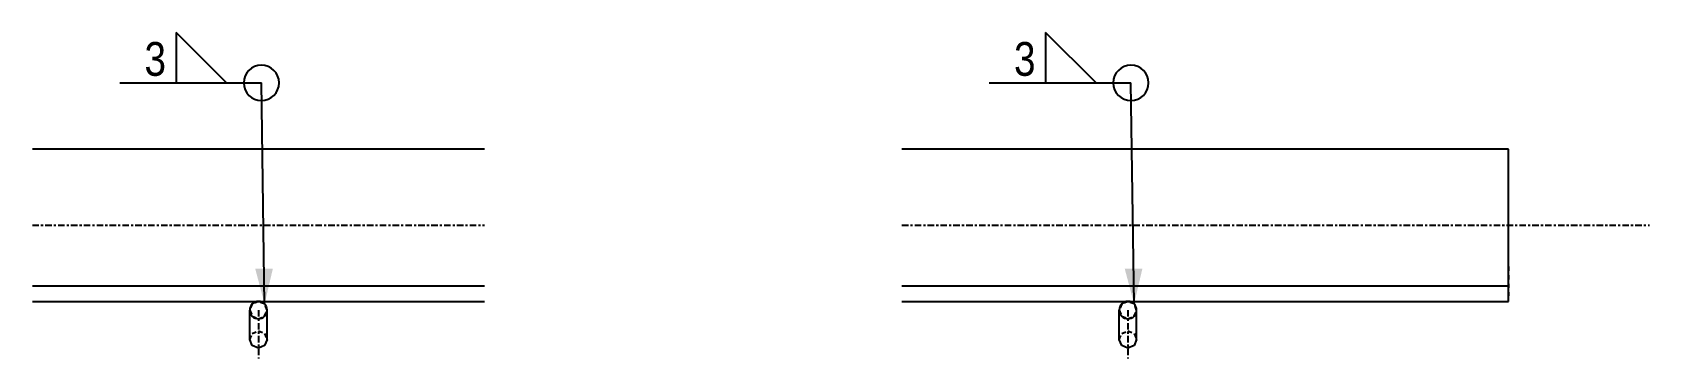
# Model space of a CAD drawing. Header units: millimetres. Extents: x 48 to 37795, y 5 to 1888.
# Drawn here: x 16998 to 17742, y 60 to 210 of the extents above; entities that cross this region are included whole.
import ezdxf

# ---------------------------------------------------------------- set-up
doc = ezdxf.new("R2010")
doc.units = ezdxf.units.MM
doc.linetypes.add('DXK_LINE_DOT2', pattern=[3.9198, 1.9599, -1.9599])
doc.linetypes.add('DXK_LINE_DOT3', pattern=[5.9187, 2.979, -0.9799, 0.9799, -0.9799])
doc.layers.add('STÅL', color=7, linetype='Continuous')
doc.layers.add('TEKST', color=7, linetype='Continuous')
doc.styles.add('Arial Narrow', font='ARIALN.TTF', dxfattribs={"height": 0.2})

msp = doc.modelspace()

# ---------------------------------------------------------------- hatches: boundary and pattern name
at = {"layer": 'TEKST', "linetype": 'Continuous'}
for points in [[(17108.34, 101.51), (17104.51, 85.21), (17100.21, 101.4)], [(17508.34, 101.51), (17504.51, 85.21), (17500.21, 101.4)]]:
    msp.add_hatch(color=3, dxfattribs=at).paths.add_polyline_path(points)

# ---------------------------------------------------------------- linework, layer by layer
at = {"layer": 'STÅL', "color": 2, "linetype": 'Continuous'}
for p, q in [((17205.68, 156.38), (16997.68, 156.38)), ((17676.68, 156.38), (17397.68, 156.38)), ((17676.68, 86.38), (17676.68, 156.38)), ((17205.68, 93.38), (16997.68, 93.38)), ((17676.68, 93.38), (17397.68, 93.38)), ((16997.68, 86.38), (17205.68, 86.38)), ((17097.68, 68.86), (17097.68, 82.38)), ((17105.68, 68.86), (17105.68, 82.38)), ((17397.68, 86.38), (17676.68, 86.38)), ((17497.68, 68.86), (17497.68, 82.38)), ((17505.68, 68.86), (17505.68, 82.38)), ((17098.85, 66.05), (17097.68, 68.86)), ((17105.68, 68.86), (17104.51, 66.05)), ((17498.85, 66.05), (17497.68, 68.86)), ((17505.68, 68.86), (17504.51, 66.05)), ((17101.68, 64.89), (17098.85, 66.05)), ((17104.51, 66.05), (17101.68, 64.89)), ((17501.68, 64.89), (17498.85, 66.05)), ((17504.51, 66.05), (17501.68, 64.89))]:
    msp.add_line(p, q, dxfattribs=at)
at = {"layer": 'STÅL', "color": 7, "linetype": 'DXK_LINE_DOT3'}
for p, q in [((16997.68, 121.38), (17205.68, 121.38)), ((17397.68, 121.38), (17741.68, 121.38)), ((17101.68, 82.38), (17101.68, 82.38)), ((17101.68, 82.38), (17101.68, 60.09)), ((17501.68, 82.38), (17501.68, 82.38)), ((17501.68, 82.38), (17501.68, 60.09))]:
    msp.add_line(p, q, dxfattribs=at)
at = {"layer": 'STÅL', "color": 7, "linetype": 'DXK_LINE_DOT2'}
for p, q in [((17676.68, 102.38), (17676.68, 88.88)), ((17098.85, 85.21), (17097.68, 82.38)), ((17097.68, 82.38), (17098.85, 79.55)), ((17101.68, 86.38), (17098.85, 85.21)), ((17104.51, 85.21), (17101.68, 86.38)), ((17105.68, 82.38), (17104.51, 85.21)), ((17104.51, 79.55), (17105.68, 82.38)), ((17498.85, 85.21), (17497.68, 82.38)), ((17497.68, 82.38), (17498.85, 79.55)), ((17501.68, 86.38), (17498.85, 85.21)), ((17504.51, 85.21), (17501.68, 86.38)), ((17505.68, 82.38), (17504.51, 85.21)), ((17504.51, 79.55), (17505.68, 82.38)), ((17098.85, 79.55), (17101.68, 78.38)), ((17101.68, 78.38), (17104.51, 79.55)), ((17498.85, 79.55), (17501.68, 78.38)), ((17501.68, 78.38), (17504.51, 79.55)), ((17097.68, 68.86), (17098.85, 71.66)), ((17098.85, 71.66), (17101.68, 72.82)), ((17101.68, 72.82), (17104.51, 71.66)), ((17104.51, 71.66), (17105.68, 68.86)), ((17497.68, 68.86), (17498.85, 71.66)), ((17498.85, 71.66), (17501.68, 72.82)), ((17501.68, 72.82), (17504.51, 71.66)), ((17504.51, 71.66), (17505.68, 68.86))]:
    msp.add_line(p, q, dxfattribs=at)
at = {"layer": 'STÅL', "color": 2, "linetype": 'Continuous'}
for centre, start, end in [((17101.68, 82.38), 0, 180), ((17101.68, 82.38), 180, 0), ((17501.68, 82.38), 0, 180), ((17501.68, 82.38), 180, 0)]:
    msp.add_arc(centre, 4, start, end, dxfattribs=at)
at = {"layer": 'TEKST', "color": 3, "linetype": 'Continuous'}
for p, q in [((17104.51, 85.21), (17103.05, 186.84)), ((17504.51, 85.21), (17503.05, 186.84))]:
    msp.add_line(p, q, dxfattribs=at)
for centre, start, end in [((17103.05, 186.84), 90, 270), ((17103.05, 186.84), 270, 90), ((17503.05, 186.84), 90, 270), ((17503.05, 186.84), 270, 90)]:
    msp.add_arc(centre, 8.12, start, end, dxfattribs=at)

# ---------------------------------------------------------------- wipeouts: each hides what was drawn before it
at = {"color": 0}
for points in [[(17060.48, 188.79), (17060.48, 207.64), (17047.98, 207.64), (17047.98, 188.79)], [(17460.48, 188.79), (17460.48, 207.64), (17447.98, 207.64), (17447.98, 188.79)]]:
    msp.add_wipeout(points, dxfattribs=at).dxf.layer = 'TEKST'

# ---------------------------------------------------------------- next in the draw order: linework, layer by layer
at = {"layer": 'TEKST', "color": 3, "linetype": 'Continuous'}
for p, q in [((17087.04, 186.84), (17063.82, 210.05)), ((17063.82, 210.05), (17063.82, 186.84)), ((17487.04, 186.84), (17463.82, 210.05)), ((17463.82, 210.05), (17463.82, 186.84)), ((17037.9, 186.84), (17103.05, 186.84)), ((17063.82, 186.84), (17087.04, 186.84)), ((17437.9, 186.84), (17503.05, 186.84)), ((17463.82, 186.84), (17487.04, 186.84))]:
    msp.add_line(p, q, dxfattribs=at)

# ---------------------------------------------------------------- next in the draw order: texts
at = {"layer": 'TEKST', "color": 3, "style": 'Arial Narrow'}
for p in [(17049.28, 190.09), (17449.28, 190.09)]:
    msp.add_text('3', height=15.51, dxfattribs=at).set_placement(p)

doc.saveas('drawing.dxf')
